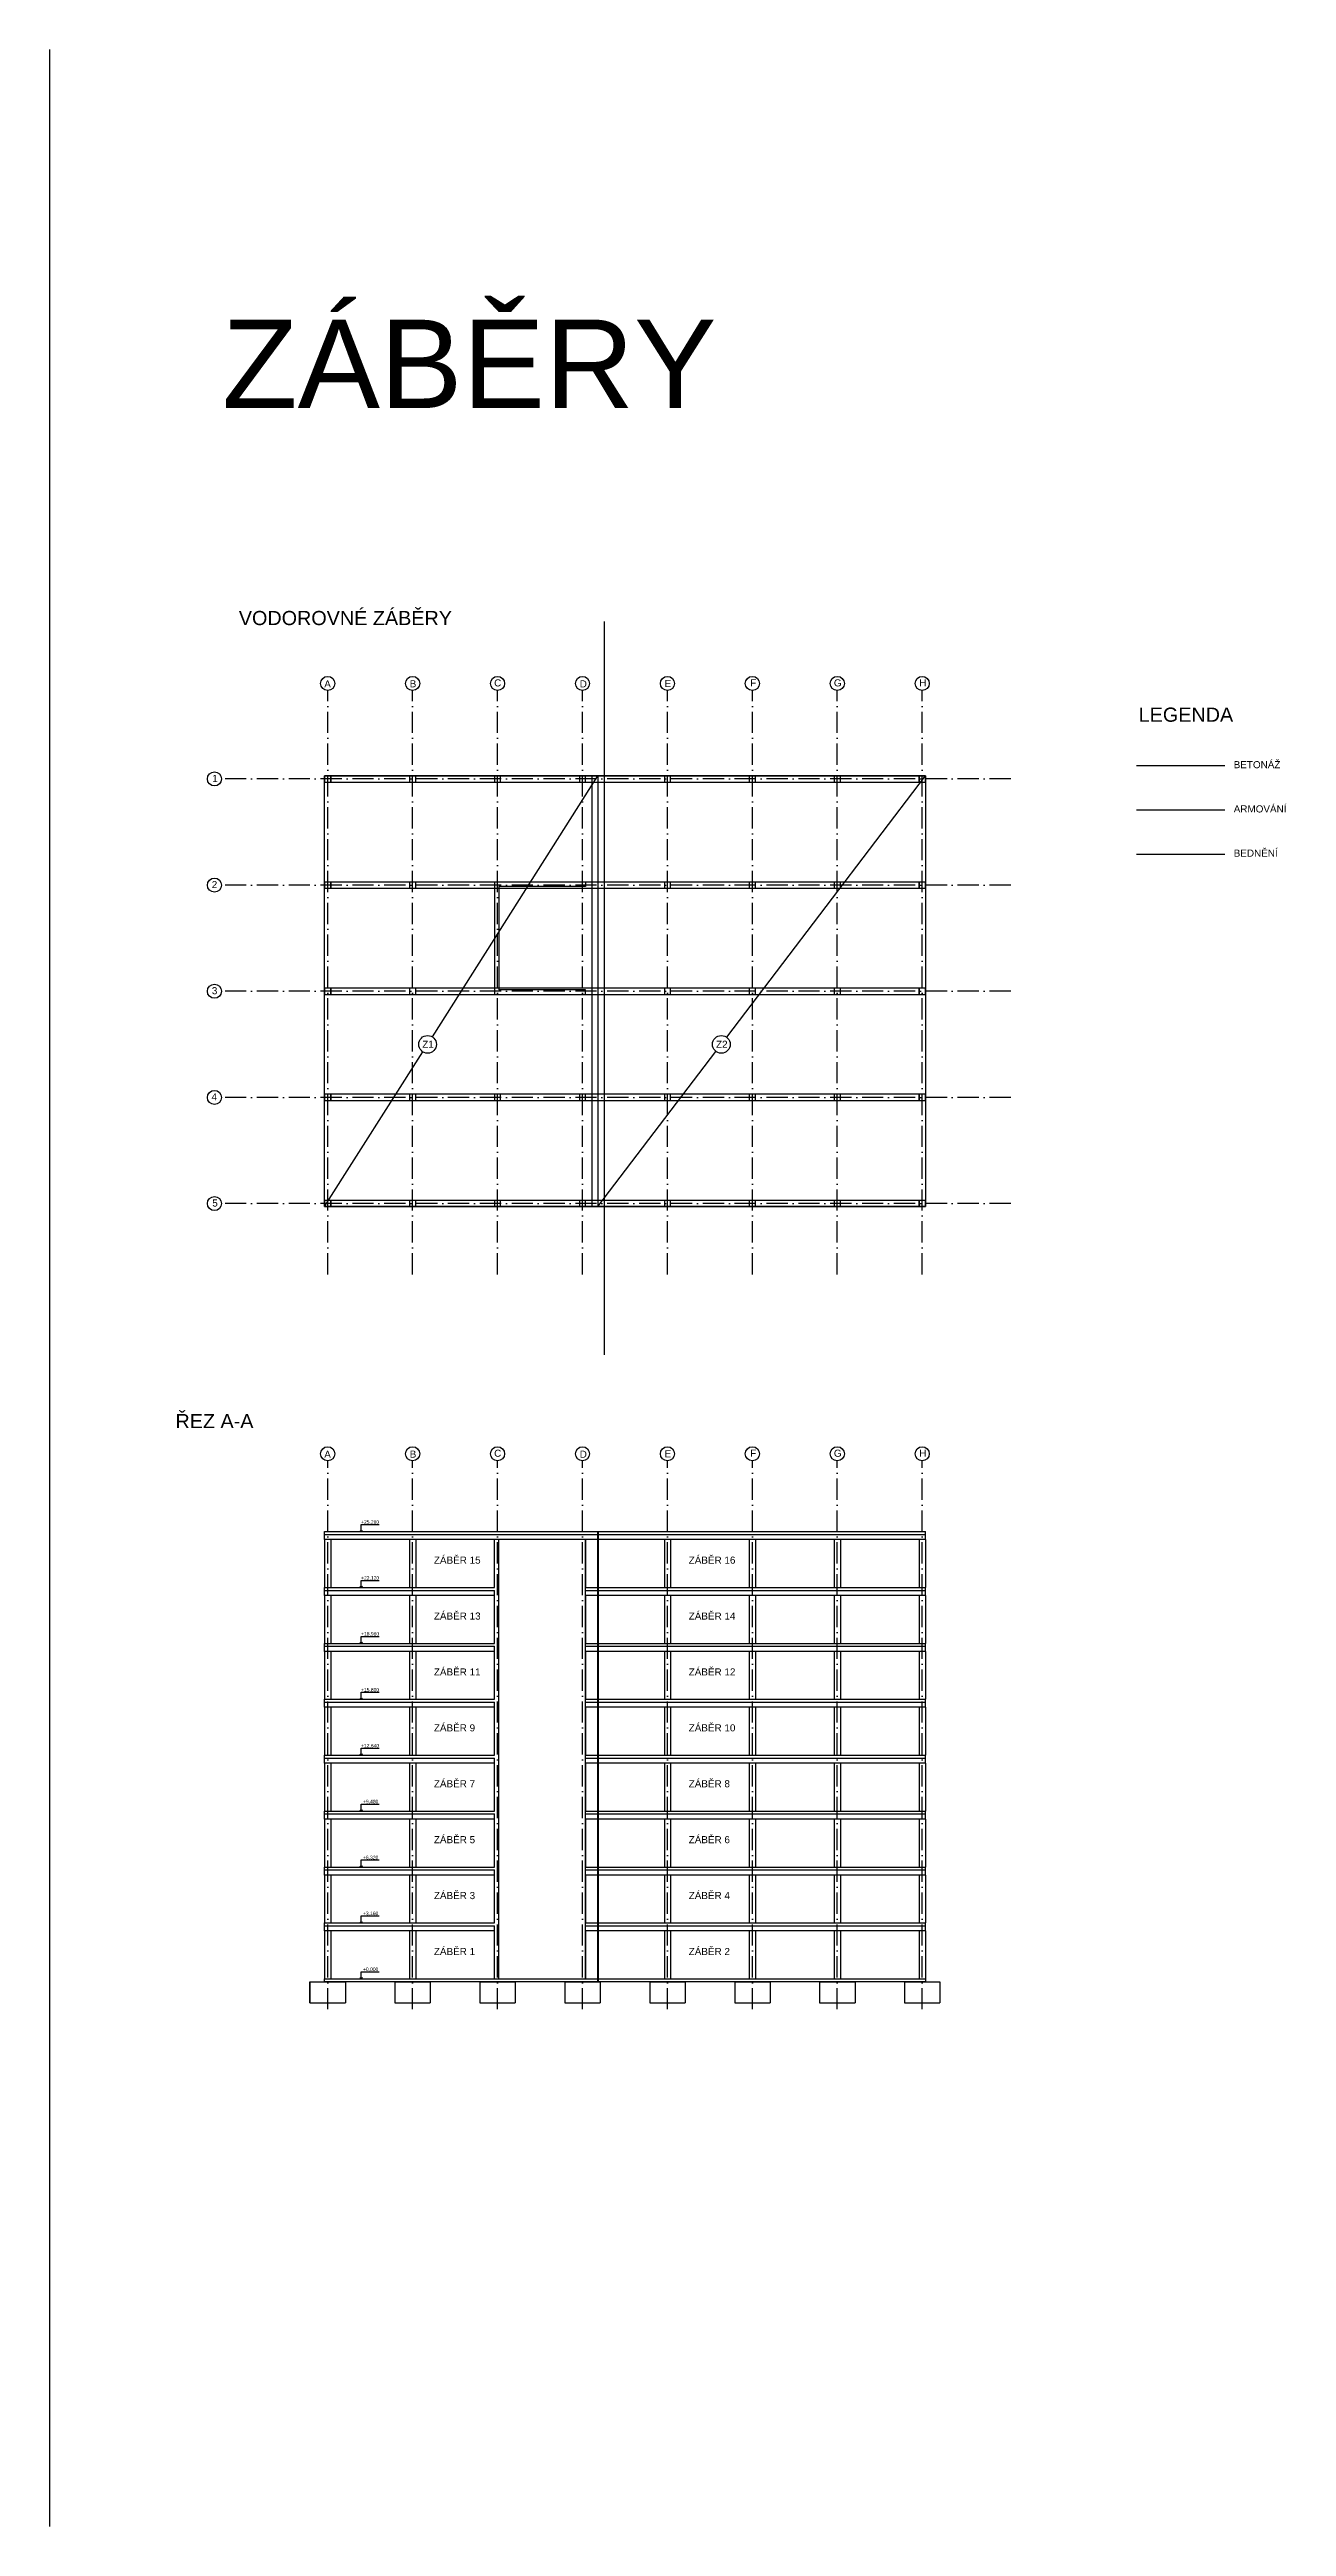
# Model space of a CAD drawing. Header units: millimetres. Extents: x 1924 to 471109, y -30014 to 109986.
# Drawn here: x 105861 to 175761, y -30014 to 109986 of the extents above; entities that cross this region are included whole.
import ezdxf

# ---------------------------------------------------------------- set-up
doc = ezdxf.new("R2010")
doc.units = ezdxf.units.MM
doc.header["$LTSCALE"] = 100
doc.linetypes.add('ACAD_ISO10W100', pattern=[18, 12, -3, 0, -3])
for name, color, linetype, plot in [('ARMOVANI', 10, 'TRACKS', False), ('BEDNENI', 50, 'FENCELINE2', False), ('BETONAZ', 70, 'FENCELINE1', False), ('osy objektu', 130, 'ACAD_ISO10W100', False), ('osy objektu text', 130, 'Continuous', False), ('pasy', 50, 'Continuous', False), ('patky', 240, 'Continuous', False), ('POJMENOVANI', 255, 'Continuous', False), ('popisky', 140, 'Continuous', False), ('rez pasy', 50, 'Continuous', False)]:
    doc.layers.add(name, color=color, linetype=linetype, plot=plot)
for name, color, linetype, lineweight, plot in [('DESKA', 40, 'Continuous', 30, False), ('nosne steny', 140, 'Continuous', 30, False), ('podlazi', 40, 'Continuous', 30, False)]:
    doc.layers.add(name, color=color, linetype=linetype, lineweight=lineweight, plot=plot)
for name, color, linetype in [('detaily', 10, 'Continuous'), ('rez osy', 255, 'ACAD_ISO10W100'), ('rez sloupy', 90, 'Continuous'), ('zabery', 210, 'Continuous')]:
    doc.layers.add(name, color=color, linetype=linetype)
doc.layers.add('sloupy', color=90, linetype='Continuous', lineweight=30)
doc.styles.add('osy', font='arial.ttf', dxfattribs={"height": 400})
doc.styles.add('popisky', font='arial.ttf', dxfattribs={"height": 200})
doc.styles.add('ZADANI', font='arial.ttf', dxfattribs={"height": 5000})
doc.linetypes.add('FENCELINE1', pattern='A,6.35,-2.54,[133,ltypeshp.shx,S=2.54,R=0,X=-2.54,Y=0],-2.54,25.4', length=36.83)
doc.linetypes.add('FENCELINE2', pattern='A,6.35,-2.54,[132,ltypeshp.shx,S=2.54,R=0,X=-2.54,Y=0],-2.54,25.4', length=36.83)
doc.linetypes.add('TRACKS', pattern='A,3.81,[130,ltypeshp.shx,S=6.35,R=0,X=0,Y=0],3.81', length=7.62)

msp = doc.modelspace()

# ---------------------------------------------------------------- texts
at = {"layer": 'osy objektu text', "char_height": 400, "attachment_point": 1, "style": 'osy'}
for s, insert in [('A', (121385.468, 74327.297)), ('B', (126216.242, 74339.057)), ('C', (130985.468, 74387.506)), ('D', (135824.166, 74331.822)), ('E', (140620.834, 74354.417)), ('F', (145461.999, 74387.506)), ('G', (150185.468, 74387.506)), ('H', (155005.013, 74387.506)), ('1', (115056.281, 68989.266)), ('2', (115026.535, 62989.266)), ('3', (115032.969, 56989.266)), ('4', (115014.262, 50989.266)), ('5', (115056.281, 44989.266)), ('C', (130985.468, 30846.714)), ('E', (140620.834, 30813.625)), ('F', (145461.999, 30846.714)), ('G', (150185.468, 30846.714)), ('H', (155005.013, 30846.714)), ('A', (121385.468, 30786.505)), ('B', (126216.242, 30798.265)), ('D', (135824.166, 30791.03))]:
    msp.add_mtext_dynamic_manual_height_columns(s, width=3598.57763, gutter_width=2000, heights=[0], dxfattribs=dict(at, insert=insert))
at = {"layer": 'podlazi', "char_height": 400, "attachment_point": 1, "style": 'osy'}
for s, width, heights, insert in [('ZÁBĚR 16', 4137.61301, [661.323], (141981.528, 24804.267)), ('ZÁBĚR 14', 4097.49537, [861.785], (141981.528, 21644.267)), ('ZÁBĚR 12', 3398.5496, [1075.236], (141981.528, 18484.267)), ('ZÁBĚR 10', 4060.08574, [1126.032], (141981.528, 15324.267)), ('ZÁBĚR 8', 2332.21356, [0], (141981.528, 12164.267)), ('ZÁBĚR 6', 2332.21356, [0], (141981.528, 9004.267)), ('ZÁBĚR 4', 2332.21356, [0], (141981.528, 5844.267)), ('ZÁBĚR 2', 2332.21356, [0], (141981.528, 2684.267))]:
    msp.add_mtext_dynamic_manual_height_columns(s, width=width, gutter_width=2000, heights=heights, dxfattribs=dict(at, insert=insert))
at = {"layer": 'POJMENOVANI', "attachment_point": 1}
for s, width, gutter_width, insert, char_height, style in [('ZÁBĚRY', 73485.4182, 25000, (115610.889, 94718.732), 5000, 'ZADANI'), ('LEGENDA', 5981.13627, 1000, (167409.674, 72791.45), 800, 'popisky'), ('BETONÁŽ', 4602.17148, 2000, (172781.392, 69764.887), 400, 'osy'), ('ARMOVÁNÍ', 4602.17148, 2000, (172781.392, 67264.887), 400, 'osy'), ('BEDNĚNÍ', 4602.17148, 2000, (172781.392, 64764.887), 400, 'osy')]:
    msp.add_mtext_dynamic_manual_height_columns(s, width=width, gutter_width=gutter_width, heights=[0], dxfattribs=dict(at, insert=insert, char_height=char_height, style=style))
at = {"layer": 'popisky', "char_height": 200, "attachment_point": 1, "style": 'popisky'}
for s, insert in [('\\pxi-3,l4,t4;+25,280', (123268.254, 26858.193)), ('\\pxi-3,l4,t4;+22,120', (123268.254, 23698.193)), ('\\pxi-3,l4,t4;+18,960', (123268.254, 20538.193)), ('\\pxi-3,l4,t4;+15,800', (123268.254, 17378.193)), ('\\pxi-3,l4,t4;+12,640', (123268.254, 14218.193)), ('\\pxi-3,l4,t4;+9,480', (123377.089, 11058.193)), ('\\pxi-3,l4,t4;+6,320', (123377.089, 7898.193)), ('\\pxi-3,l4,t4;+3,160', (123377.089, 4738.193)), ('\\pxi-3,l4,t4;+0,000', (123377.089, 1578.193))]:
    msp.add_mtext_dynamic_manual_height_columns(s, width=903.81092, gutter_width=1000, heights=[0], dxfattribs=dict(at, insert=insert))
at = {"layer": 'rez osy', "char_height": 800, "attachment_point": 1, "style": 'popisky'}
for s, width, gutter_width, heights, insert in [('VODOROVNÉ ZÁBĚRY', 13709.10822, 2888.177, [4097.802], (116557, 78254.052)), ('ŘEZ A-A', 5981.13627, 1000, [0], (112976.416, 32864.912))]:
    msp.add_mtext_dynamic_manual_height_columns(s, width=width, gutter_width=gutter_width, heights=heights, dxfattribs=dict(at, insert=insert))
at = {"layer": 'rez sloupy', "char_height": 400, "attachment_point": 1, "style": 'osy'}
for s, width, heights, insert in [('ZÁBĚR 15', 3335.21539, [1135.987], (127581.528, 24804.267)), ('ZÁBĚR 13', 3571.04617, [1160.683], (127581.528, 21644.267)), ('ZÁBĚR 11', 3618.08749, [1106.576], (127581.528, 18484.267)), ('ZÁBĚR 9', 2332.21356, [0], (127581.528, 15324.267)), ('ZÁBĚR 7', 2332.21356, [0], (127581.528, 12164.267)), ('ZÁBĚR 5', 2332.21356, [0], (127581.528, 9004.267)), ('ZÁBĚR 3', 2332.21356, [0], (127581.528, 5844.267)), ('ZÁBĚR 1', 2332.21356, [0], (127581.528, 2684.267))]:
    msp.add_mtext_dynamic_manual_height_columns(s, width=width, gutter_width=2000, heights=heights, dxfattribs=dict(at, insert=insert))
at = {"layer": 'zabery', "char_height": 400, "attachment_point": 1, "style": 'osy'}
for s, insert in [('Z1', (126925.773, 53961.759)), ('Z2', (143525.003, 53961.759))]:
    msp.add_mtext_dynamic_manual_height_columns(s, width=1789.45334, gutter_width=2000, heights=[0], dxfattribs=dict(at, insert=insert))

# ---------------------------------------------------------------- linework, layer by layer
at = {"layer": 'ARMOVANI', "ltscale": 0.2}
msp.add_line((136854.142, 68933.01), (136854.142, 44583.01), dxfattribs=at)
at = {"layer": 'ARMOVANI'}
msp.add_line((167281.392, 67014.887), (172281.392, 67014.887), dxfattribs=at)
at = {"layer": 'BEDNENI', "ltscale": 0.2}
msp.add_line((137204.142, 68933.01), (137204.142, 44583.01), dxfattribs=at)
at = {"layer": 'BEDNENI', "ltscale": 0.9}
msp.add_line((167281.392, 64514.887), (172281.392, 64514.887), dxfattribs=at)
at = {"layer": 'BETONAZ', "ltscale": 0.2}
msp.add_line((136504.142, 68933.01), (136504.142, 44583.01), dxfattribs=at)
at = {"layer": 'BETONAZ', "ltscale": 0.9}
msp.add_line((167281.392, 69514.887), (172281.392, 69514.887), dxfattribs=at)
at = {"layer": 'DESKA'}
msp.add_lwpolyline([(121404.142, 68933.01), (155354.142, 68933.01), (155354.142, 44583.01), (121404.142, 44583.01)], close=True, dxfattribs=at)
at = {"layer": 'detaily'}
msp.add_line((137210.699, 77648.93), (137210.699, 36214.761), dxfattribs=at)
at = {"layer": 'nosne steny'}
for p, q in [((136154.142, 62933.01), (131004.142, 62933.01)), ((131004.142, 62933.01), (131004.142, 56583.01)), ((136154.142, 62683.01), (131254.142, 62683.01)), ((131254.142, 62683.01), (131254.142, 56833.01)), ((136154.142, 62933.01), (136154.142, 62683.01)), ((131004.142, 56583.01), (136154.142, 56583.01)), ((136154.142, 56833.01), (131254.142, 56833.01)), ((136154.142, 56583.01), (136154.142, 56833.01)), ((131004.142, 23057.218), (131004.142, 25767.218)), ((131254.142, 23057.218), (131254.142, 25767.218)), ((136154.142, 937.218), (136154.142, 25767.218)), ((131004.142, 19897.218), (131004.142, 22897.218)), ((131254.142, 19897.218), (131254.142, 23057.218)), ((131004.142, 16737.218), (131004.142, 19737.218)), ((131254.142, 16737.218), (131254.142, 19897.218)), ((131004.142, 13577.218), (131004.142, 16577.218)), ((131254.142, 13577.218), (131254.142, 16737.218)), ((131004.142, 10417.218), (131004.142, 13417.218)), ((131254.142, 10417.218), (131254.142, 13577.218)), ((131004.142, 7257.218), (131004.142, 10257.218)), ((131254.142, 7257.218), (131254.142, 10417.218)), ((131004.142, 4097.218), (131004.142, 7097.218)), ((131254.142, 4097.218), (131254.142, 7257.218)), ((131004.142, 937.218), (131004.142, 3937.218)), ((131254.142, 937.218), (131254.142, 4097.218))]:
    msp.add_line(p, q, dxfattribs=at)
at = {"layer": 'osy objektu'}
for p, q in [((121579.142, 40758.01), (121579.142, 73758.01)), ((126379.142, 40758.01), (126379.142, 73758.01)), ((131179.142, 40758.01), (131179.142, 73758.01)), ((135979.142, 40758.01), (135979.142, 73758.01)), ((140779.142, 40758.01), (140779.142, 73758.01)), ((145579.142, 40758.01), (145579.142, 73758.01)), ((150379.142, 40758.01), (150379.142, 73758.01)), ((155179.142, 40758.01), (155179.142, 73758.01)), ((160179.142, 68758.01), (115579.142, 68758.01)), ((160179.142, 62758.01), (115579.142, 62758.01)), ((160179.142, 56758.01), (115579.142, 56758.01)), ((160179.142, 50758.01), (115579.142, 50758.01)), ((160179.142, 44758.01), (115579.142, 44758.01)), ((121579.142, -782.782), (121579.142, 30217.218)), ((126379.142, -782.782), (126379.142, 30217.218)), ((131179.142, -782.782), (131179.142, 30217.218)), ((135979.142, -782.782), (135979.142, 30217.218)), ((140779.142, -782.782), (140779.142, 30217.218)), ((145579.142, -782.782), (145579.142, 30217.218)), ((150379.142, -782.782), (150379.142, 30217.218)), ((155179.142, -782.782), (155179.142, 30217.218))]:
    msp.add_line(p, q, dxfattribs=at)
at = {"layer": 'osy objektu text'}
for centre in [(121579.142, 74156.25), (126379.142, 74156.25), (131179.142, 74156.25), (135979.142, 74156.25), (140779.142, 74156.25), (145579.142, 74156.25), (150379.142, 74156.25), (155179.142, 74156.25), (115180.901, 68758.01), (115180.901, 62758.01), (115180.901, 56758.01), (115180.901, 50758.01), (115180.901, 44758.01), (121579.142, 30615.458), (126379.142, 30615.458), (131179.142, 30615.458), (135979.142, 30615.458), (140779.142, 30615.458), (145579.142, 30615.458), (150379.142, 30615.458), (155179.142, 30615.458)]:
    msp.add_circle(centre, 398.24, dxfattribs=at)
at = {"layer": 'pasy'}
for p, q in [((121754.142, 68933.01), (121404.142, 68933.01)), ((121754.142, 68933.01), (121754.142, 68583.01)), ((155004.142, 68933.01), (121754.142, 68933.01)), ((126554.142, 68933.01), (126204.142, 68933.01)), ((131354.142, 68933.01), (131004.142, 68933.01)), ((136154.142, 68933.01), (135804.142, 68933.01)), ((140954.142, 68933.01), (140604.142, 68933.01)), ((145754.142, 68933.01), (145404.142, 68933.01)), ((150554.142, 68933.01), (150204.142, 68933.01)), ((155354.142, 68933.01), (155004.142, 68933.01)), ((155004.142, 68583.01), (155004.142, 68933.01)), ((121754.142, 68583.01), (155004.142, 68583.01)), ((121754.142, 62933.01), (121754.142, 62583.01)), ((155004.142, 62933.01), (121754.142, 62933.01)), ((121754.142, 62583.01), (155004.142, 62583.01)), ((155004.142, 62583.01), (155004.142, 62933.01)), ((121754.142, 56933.01), (121754.142, 56583.01)), ((155004.142, 56933.01), (121754.142, 56933.01)), ((121754.142, 56583.01), (155004.142, 56583.01)), ((155004.142, 56583.01), (155004.142, 56933.01)), ((121754.142, 50933.01), (121754.142, 50583.01)), ((155004.142, 50933.01), (121754.142, 50933.01)), ((121754.142, 50583.01), (155004.142, 50583.01)), ((155004.142, 50583.01), (155004.142, 50933.01)), ((121754.142, 44933.01), (121754.142, 44583.01)), ((155004.142, 44933.01), (121754.142, 44933.01)), ((155004.142, 44583.01), (155004.142, 44933.01)), ((121404.142, 44583.01), (121754.142, 44583.01)), ((121754.142, 44583.01), (155004.142, 44583.01)), ((126204.142, 44583.01), (126554.142, 44583.01)), ((131004.142, 44583.01), (131354.142, 44583.01)), ((135804.142, 44583.01), (136154.142, 44583.01)), ((140604.142, 44583.01), (140954.142, 44583.01)), ((145404.142, 44583.01), (145754.142, 44583.01)), ((150204.142, 44583.01), (150554.142, 44583.01)), ((155004.142, 44583.01), (155354.142, 44583.01))]:
    msp.add_line(p, q, dxfattribs=at)
at = {"layer": 'patky'}
for p, q in [((120579.142, 777.218), (120579.142, -422.782)), ((120579.142, -422.782), (120579.142, 777.218)), ((120579.142, 777.218), (122579.142, 777.218)), ((122579.142, 777.218), (122579.142, -422.782)), ((125379.142, 777.218), (125379.142, -422.782)), ((125379.142, 777.218), (127379.142, 777.218)), ((127379.142, 777.218), (127379.142, -422.782)), ((130179.142, 777.218), (130179.142, -422.782)), ((130179.142, 777.218), (132179.142, 777.218)), ((132179.142, 777.218), (132179.142, -422.782)), ((134979.142, 777.218), (134979.142, -422.782)), ((134979.142, 777.218), (136979.142, 777.218)), ((136979.142, 777.218), (136979.142, -422.782)), ((139779.142, 777.218), (139779.142, -422.782)), ((139779.142, 777.218), (141779.142, 777.218)), ((141779.142, 777.218), (141779.142, -422.782)), ((144579.142, 777.218), (144579.142, -422.782)), ((144579.142, 777.218), (146579.142, 777.218)), ((146579.142, 777.218), (146579.142, -422.782)), ((149379.142, 777.218), (149379.142, -422.782)), ((149379.142, 777.218), (151379.142, 777.218)), ((151379.142, 777.218), (151379.142, -422.782)), ((154179.142, 777.218), (154179.142, -422.782)), ((154179.142, 777.218), (156179.142, 777.218)), ((156179.142, 777.218), (156179.142, -422.782)), ((120579.142, -422.782), (122579.142, -422.782)), ((125379.142, -422.782), (127379.142, -422.782)), ((130179.142, -422.782), (132179.142, -422.782)), ((134979.142, -422.782), (136979.142, -422.782)), ((139779.142, -422.782), (141779.142, -422.782)), ((144579.142, -422.782), (146579.142, -422.782)), ((149379.142, -422.782), (151379.142, -422.782)), ((154179.142, -422.782), (156179.142, -422.782))]:
    msp.add_line(p, q, dxfattribs=at)
at = {"layer": 'podlazi'}
for p, q in [((121404.142, 26057.218), (121404.142, 26217.218)), ((121404.142, 26217.218), (131254.142, 26217.218)), ((121404.142, 26057.218), (131254.142, 26050.916)), ((131254.142, 26217.218), (155354.142, 26217.218)), ((131254.142, 26057.218), (155354.142, 26057.218)), ((155354.142, 26057.218), (155354.142, 26217.218)), ((121404.142, 22897.218), (121404.142, 23057.218)), ((121404.142, 23057.218), (131004.142, 23057.218)), ((121404.142, 22897.218), (131004.142, 22897.218)), ((136154.142, 23057.218), (155354.142, 23057.218)), ((136154.142, 22897.218), (155354.142, 22897.218)), ((155354.142, 22897.218), (155354.142, 23057.218)), ((121404.142, 19737.218), (121404.142, 19897.218)), ((121404.142, 19897.218), (131004.142, 19897.218)), ((121404.142, 19737.218), (131004.142, 19737.218)), ((136154.142, 19897.218), (155354.142, 19897.218)), ((136154.142, 19737.218), (155354.142, 19737.218)), ((155354.142, 19737.218), (155354.142, 19897.218)), ((121404.142, 16577.218), (121404.142, 16737.218)), ((121404.142, 16737.218), (131004.142, 16737.218)), ((121404.142, 16577.218), (131004.142, 16577.218)), ((136154.142, 16737.218), (155354.142, 16737.218)), ((136154.142, 16577.218), (155354.142, 16577.218)), ((155354.142, 16577.218), (155354.142, 16737.218)), ((121404.142, 13417.218), (121404.142, 13577.218)), ((121404.142, 13577.218), (131004.142, 13577.218)), ((121404.142, 13417.218), (131004.142, 13417.218)), ((136154.142, 13577.218), (155354.142, 13577.218)), ((136154.142, 13417.218), (155354.142, 13417.218)), ((155354.142, 13417.218), (155354.142, 13577.218)), ((121404.142, 10257.218), (121404.142, 10417.218)), ((121404.142, 10417.218), (131004.142, 10417.218)), ((121404.142, 10257.218), (131004.142, 10257.218)), ((136154.142, 10417.218), (155354.142, 10417.218)), ((136154.142, 10257.218), (155354.142, 10257.218)), ((155354.142, 10257.218), (155354.142, 10417.218)), ((121404.142, 7097.218), (121404.142, 7257.218)), ((121404.142, 7257.218), (131004.142, 7257.218)), ((121404.142, 7097.218), (131004.142, 7097.218)), ((136154.142, 7257.218), (155354.142, 7257.218)), ((136154.142, 7097.218), (155354.142, 7097.218)), ((155354.142, 7097.218), (155354.142, 7257.218)), ((121404.142, 3937.218), (121404.142, 4097.218)), ((121404.142, 4097.218), (131004.142, 4097.218)), ((121404.142, 3937.218), (131004.142, 3937.218)), ((136154.142, 4097.218), (155354.142, 4097.218)), ((136154.142, 3937.218), (155354.142, 3937.218)), ((155354.142, 3937.218), (155354.142, 4097.218)), ((121404.142, 777.218), (121404.142, 937.218)), ((121404.142, 937.218), (155354.142, 937.218)), ((155354.142, 777.218), (121404.142, 777.218)), ((155354.142, 937.218), (155354.142, 777.218))]:
    msp.add_line(p, q, dxfattribs=at)
at = {"layer": 'POJMENOVANI'}
msp.add_line((105860.999, 109985.627), (105860.999, -30014.373), dxfattribs=at)
at = {"layer": 'popisky'}
for p, q in [((123479.142, 26217.218), (123479.142, 26617.218)), ((123479.142, 26617.218), (124479.142, 26617.218)), ((123479.142, 26217.218), (123408.431, 26287.929)), ((123479.142, 26217.218), (123549.853, 26287.929)), ((123479.142, 23057.218), (123408.431, 23127.929)), ((123479.142, 23057.218), (123479.142, 23457.218)), ((123479.142, 23457.218), (124479.142, 23457.218)), ((123479.142, 23057.218), (123549.853, 23127.929)), ((123479.142, 19897.218), (123408.431, 19967.929)), ((123479.142, 19897.218), (123479.142, 20297.218)), ((123479.142, 20297.218), (124479.142, 20297.218)), ((123479.142, 19897.218), (123549.853, 19967.929)), ((123479.142, 16737.218), (123408.431, 16807.929)), ((123479.142, 16737.218), (123479.142, 17137.218)), ((123479.142, 17137.218), (124479.142, 17137.218)), ((123479.142, 16737.218), (123549.853, 16807.929)), ((123479.142, 13577.218), (123408.431, 13647.929)), ((123479.142, 13577.218), (123479.142, 13977.218)), ((123479.142, 13977.218), (124479.142, 13977.218)), ((123479.142, 13577.218), (123549.853, 13647.929)), ((123479.142, 10417.218), (123408.431, 10487.929)), ((123479.142, 10417.218), (123479.142, 10817.218)), ((123479.142, 10817.218), (124479.142, 10817.218)), ((123479.142, 10417.218), (123549.853, 10487.929)), ((123479.142, 7257.218), (123408.431, 7327.929)), ((123479.142, 7257.218), (123479.142, 7657.218)), ((123479.142, 7657.218), (124479.142, 7657.218)), ((123479.142, 7257.218), (123549.853, 7327.929)), ((123479.142, 4097.218), (123479.142, 4497.218)), ((123479.142, 4497.218), (124479.142, 4497.218)), ((123479.142, 4097.218), (123408.431, 4167.929)), ((123479.142, 4097.218), (123549.853, 4167.929)), ((122651.57, 937.218), (122851.57, 937.218)), ((123479.142, 937.218), (123408.431, 1007.929)), ((123479.142, 937.218), (123479.142, 1337.218)), ((123479.142, 1337.218), (124479.142, 1337.218)), ((123479.142, 937.218), (123549.853, 1007.929))]:
    msp.add_line(p, q, dxfattribs=at)
at = {"layer": 'rez pasy'}
for p, q in [((121404.142, 25767.218), (121404.142, 26057.218)), ((131004.142, 25767.218), (121404.142, 25767.218)), ((155354.142, 25767.218), (131004.142, 25767.218)), ((155354.142, 25767.218), (155354.142, 26057.218)), ((121404.142, 22607.218), (121404.142, 22897.218)), ((131004.142, 22607.218), (121404.142, 22607.218)), ((155354.142, 22607.218), (136154.142, 22607.218)), ((155354.142, 22607.218), (155354.142, 22897.218)), ((121404.142, 19447.218), (121404.142, 19737.218)), ((155354.142, 19447.218), (155354.142, 19737.218)), ((131004.142, 19447.218), (121404.142, 19447.218)), ((155354.142, 19447.218), (136154.142, 19447.218)), ((121404.142, 16287.218), (121404.142, 16577.218)), ((131004.142, 16287.218), (121404.142, 16287.218)), ((155354.142, 16287.218), (136154.142, 16287.218)), ((155354.142, 16287.218), (155354.142, 16577.218)), ((121404.142, 13127.218), (121404.142, 13417.218)), ((131004.142, 13127.218), (121404.142, 13127.218)), ((155354.142, 13127.218), (136154.142, 13127.218)), ((155354.142, 13127.218), (155354.142, 13417.218)), ((121404.142, 9967.218), (121404.142, 10257.218)), ((131004.142, 9967.218), (121404.142, 9967.218)), ((155354.142, 9967.218), (136154.142, 9967.218)), ((155354.142, 9967.218), (155354.142, 10257.218)), ((121404.142, 6807.218), (121404.142, 7097.218)), ((155354.142, 6807.218), (155354.142, 7097.218)), ((131004.142, 6807.218), (121404.142, 6807.218)), ((155354.142, 6807.218), (136154.142, 6807.218)), ((121404.142, 3647.218), (121404.142, 3937.218)), ((131004.142, 3647.218), (121404.142, 3647.218)), ((155354.142, 3647.218), (136154.142, 3647.218)), ((155354.142, 3647.218), (155354.142, 3937.218))]:
    msp.add_line(p, q, dxfattribs=at)
at = {"layer": 'rez sloupy'}
for p, q in [((121404.142, 25767.218), (121404.142, 23057.218)), ((121754.142, 25767.218), (121754.142, 23057.218)), ((126204.142, 25767.218), (126204.142, 23057.218)), ((126554.142, 25767.218), (126554.142, 23057.218)), ((136154.142, 25767.218), (136154.142, 23057.218)), ((140604.142, 25767.218), (140604.142, 23057.218)), ((140954.142, 25767.218), (140954.142, 23057.218)), ((145404.142, 25767.218), (145404.142, 23057.218)), ((145754.142, 25767.218), (145754.142, 23057.218)), ((150204.142, 25767.218), (150204.142, 23057.218)), ((150554.142, 25767.218), (150554.142, 23057.218)), ((155004.142, 25767.218), (155004.142, 23057.218)), ((155354.142, 25767.218), (155354.142, 23057.218)), ((121404.142, 22607.218), (121404.142, 19897.218)), ((121754.142, 22607.218), (121754.142, 19897.218)), ((126204.142, 22607.218), (126204.142, 19897.218)), ((126554.142, 22607.218), (126554.142, 19897.218)), ((136154.142, 22607.218), (136154.142, 19897.218)), ((140604.142, 22607.218), (140604.142, 19897.218)), ((140954.142, 22607.218), (140954.142, 19897.218)), ((145404.142, 22607.218), (145404.142, 19897.218)), ((145754.142, 22607.218), (145754.142, 19897.218)), ((150204.142, 22607.218), (150204.142, 19897.218)), ((150554.142, 22607.218), (150554.142, 19897.218)), ((155004.142, 22607.218), (155004.142, 19897.218)), ((155354.142, 22607.218), (155354.142, 19897.218)), ((121404.142, 19447.218), (121404.142, 16737.218)), ((121754.142, 19447.218), (121754.142, 16737.218)), ((126204.142, 19447.218), (126204.142, 16737.218)), ((126554.142, 19447.218), (126554.142, 16737.218)), ((136154.142, 19447.218), (136154.142, 16737.218)), ((140604.142, 19447.218), (140604.142, 16737.218)), ((140954.142, 19447.218), (140954.142, 16737.218)), ((145404.142, 19447.218), (145404.142, 16737.218)), ((145754.142, 19447.218), (145754.142, 16737.218)), ((150204.142, 19447.218), (150204.142, 16737.218)), ((150554.142, 19447.218), (150554.142, 16737.218)), ((155004.142, 19447.218), (155004.142, 16737.218)), ((155354.142, 19447.218), (155354.142, 16737.218)), ((121404.142, 16287.218), (121404.142, 13577.218)), ((121754.142, 16287.218), (121754.142, 13577.218)), ((126204.142, 16287.218), (126204.142, 13577.218)), ((126554.142, 16287.218), (126554.142, 13577.218)), ((136154.142, 16287.218), (136154.142, 13577.218)), ((140604.142, 16287.218), (140604.142, 13577.218)), ((140954.142, 16287.218), (140954.142, 13577.218)), ((145404.142, 16287.218), (145404.142, 13577.218)), ((145754.142, 16287.218), (145754.142, 13577.218)), ((150204.142, 16287.218), (150204.142, 13577.218)), ((150554.142, 16287.218), (150554.142, 13577.218)), ((155004.142, 16287.218), (155004.142, 13577.218)), ((155354.142, 16287.218), (155354.142, 13577.218)), ((121404.142, 13127.218), (121404.142, 10417.218)), ((121754.142, 13127.218), (121754.142, 10417.218)), ((126204.142, 13127.218), (126204.142, 10417.218)), ((126554.142, 13127.218), (126554.142, 10417.218)), ((136154.142, 13127.218), (136154.142, 10417.218)), ((140604.142, 13127.218), (140604.142, 10417.218)), ((140954.142, 13127.218), (140954.142, 10417.218)), ((145404.142, 13127.218), (145404.142, 10417.218)), ((145754.142, 13127.218), (145754.142, 10417.218)), ((150204.142, 13127.218), (150204.142, 10417.218)), ((150554.142, 13127.218), (150554.142, 10417.218)), ((155004.142, 13127.218), (155004.142, 10417.218)), ((155354.142, 13127.218), (155354.142, 10417.218)), ((121404.142, 9967.218), (121404.142, 7257.218)), ((121754.142, 9967.218), (121754.142, 7257.218)), ((126204.142, 9967.218), (126204.142, 7257.218)), ((126554.142, 9967.218), (126554.142, 7257.218)), ((136154.142, 9967.218), (136154.142, 7257.218)), ((140604.142, 9967.218), (140604.142, 7257.218)), ((140954.142, 9967.218), (140954.142, 7257.218)), ((145404.142, 9967.218), (145404.142, 7257.218)), ((145754.142, 9967.218), (145754.142, 7257.218)), ((150204.142, 9967.218), (150204.142, 7257.218)), ((150554.142, 9967.218), (150554.142, 7257.218)), ((155004.142, 9967.218), (155004.142, 7257.218)), ((155354.142, 9967.218), (155354.142, 7257.218)), ((121404.142, 6807.218), (121404.142, 4097.218)), ((121754.142, 6807.218), (121754.142, 4097.218)), ((126204.142, 6807.218), (126204.142, 4097.218)), ((126554.142, 6807.218), (126554.142, 4097.218)), ((136154.142, 6807.218), (136154.142, 4097.218)), ((140604.142, 6807.218), (140604.142, 4097.218)), ((140954.142, 6807.218), (140954.142, 4097.218)), ((145404.142, 6807.218), (145404.142, 4097.218)), ((145754.142, 6807.218), (145754.142, 4097.218)), ((150204.142, 6807.218), (150204.142, 4097.218)), ((150554.142, 6807.218), (150554.142, 4097.218)), ((155004.142, 6807.218), (155004.142, 4097.218)), ((155354.142, 6807.218), (155354.142, 4097.218)), ((121404.142, 3647.218), (121404.142, 937.218)), ((121754.142, 3647.218), (121754.142, 937.218)), ((126204.142, 3647.218), (126204.142, 937.218)), ((126554.142, 3647.218), (126554.142, 937.218)), ((136154.142, 3647.218), (136154.142, 937.218)), ((140604.142, 3647.218), (140604.142, 937.218)), ((140954.142, 3647.218), (140954.142, 937.218)), ((145404.142, 3647.218), (145404.142, 937.218)), ((145754.142, 3647.218), (145754.142, 937.218)), ((150204.142, 3647.218), (150204.142, 937.218)), ((150554.142, 3647.218), (150554.142, 937.218)), ((155004.142, 3647.218), (155004.142, 937.218)), ((155354.142, 3647.218), (155354.142, 937.218))]:
    msp.add_line(p, q, dxfattribs=at)
at = {"layer": 'sloupy'}
for points in [[(121404.142, 68583.01), (121754.142, 68583.01), (121754.142, 68933.01), (121404.142, 68933.01)], [(126204.142, 68583.01), (126554.142, 68583.01), (126554.142, 68933.01), (126204.142, 68933.01)], [(131004.142, 68583.01), (131354.142, 68583.01), (131354.142, 68933.01), (131004.142, 68933.01)], [(135804.142, 68583.01), (136154.142, 68583.01), (136154.142, 68933.01), (135804.142, 68933.01)], [(140604.142, 68583.01), (140954.142, 68583.01), (140954.142, 68933.01), (140604.142, 68933.01)], [(145404.142, 68583.01), (145754.142, 68583.01), (145754.142, 68933.01), (145404.142, 68933.01)], [(150204.142, 68583.01), (150554.142, 68583.01), (150554.142, 68933.01), (150204.142, 68933.01)], [(155004.142, 68583.01), (155354.142, 68583.01), (155354.142, 68933.01), (155004.142, 68933.01)], [(121404.142, 62583.01), (121754.142, 62583.01), (121754.142, 62933.01), (121404.142, 62933.01)], [(126204.142, 62583.01), (126554.142, 62583.01), (126554.142, 62933.01), (126204.142, 62933.01)], [(140604.142, 62583.01), (140954.142, 62583.01), (140954.142, 62933.01), (140604.142, 62933.01)], [(145404.142, 62583.01), (145754.142, 62583.01), (145754.142, 62933.01), (145404.142, 62933.01)], [(150204.142, 62583.01), (150554.142, 62583.01), (150554.142, 62933.01), (150204.142, 62933.01)], [(155004.142, 62583.01), (155354.142, 62583.01), (155354.142, 62933.01), (155004.142, 62933.01)], [(121404.142, 56583.01), (121754.142, 56583.01), (121754.142, 56933.01), (121404.142, 56933.01)], [(126204.142, 56583.01), (126554.142, 56583.01), (126554.142, 56933.01), (126204.142, 56933.01)], [(140604.142, 56583.01), (140954.142, 56583.01), (140954.142, 56933.01), (140604.142, 56933.01)], [(145404.142, 56583.01), (145754.142, 56583.01), (145754.142, 56933.01), (145404.142, 56933.01)], [(150204.142, 56583.01), (150554.142, 56583.01), (150554.142, 56933.01), (150204.142, 56933.01)], [(155004.142, 56583.01), (155354.142, 56583.01), (155354.142, 56933.01), (155004.142, 56933.01)], [(121404.142, 50583.01), (121754.142, 50583.01), (121754.142, 50933.01), (121404.142, 50933.01)], [(126204.142, 50583.01), (126554.142, 50583.01), (126554.142, 50933.01), (126204.142, 50933.01)], [(131004.142, 50583.01), (131354.142, 50583.01), (131354.142, 50933.01), (131004.142, 50933.01)], [(135804.142, 50583.01), (136154.142, 50583.01), (136154.142, 50933.01), (135804.142, 50933.01)], [(140604.142, 50583.01), (140954.142, 50583.01), (140954.142, 50933.01), (140604.142, 50933.01)], [(145404.142, 50583.01), (145754.142, 50583.01), (145754.142, 50933.01), (145404.142, 50933.01)], [(150204.142, 50583.01), (150554.142, 50583.01), (150554.142, 50933.01), (150204.142, 50933.01)], [(155004.142, 50583.01), (155354.142, 50583.01), (155354.142, 50933.01), (155004.142, 50933.01)], [(121404.142, 44583.01), (121754.142, 44583.01), (121754.142, 44933.01), (121404.142, 44933.01)], [(126204.142, 44583.01), (126554.142, 44583.01), (126554.142, 44933.01), (126204.142, 44933.01)], [(131004.142, 44583.01), (131354.142, 44583.01), (131354.142, 44933.01), (131004.142, 44933.01)], [(135804.142, 44583.01), (136154.142, 44583.01), (136154.142, 44933.01), (135804.142, 44933.01)], [(140604.142, 44583.01), (140954.142, 44583.01), (140954.142, 44933.01), (140604.142, 44933.01)], [(145404.142, 44583.01), (145754.142, 44583.01), (145754.142, 44933.01), (145404.142, 44933.01)], [(150204.142, 44583.01), (150554.142, 44583.01), (150554.142, 44933.01), (150204.142, 44933.01)], [(155004.142, 44583.01), (155354.142, 44583.01), (155354.142, 44933.01), (155004.142, 44933.01)]]:
    msp.add_lwpolyline(points, close=True, dxfattribs=at)
at = {"layer": 'zabery'}
for p, q in [((127493.528, 54180.197), (136854.142, 68933.01)), ((144127.36, 54156.138), (155354.142, 68933.01)), ((121404.142, 44583.01), (126957.775, 53335.823)), ((136854.142, 44583.01), (143522.402, 53359.882))]:
    msp.add_line(p, q, dxfattribs=at)
at = {"layer": 'zabery', "lineweight": 50}
msp.add_line((136854.142, 26217.218), (136854.142, 777.218), dxfattribs=at)
at = {"layer": 'zabery'}
for centre in [(127225.651, 53758.01), (143824.881, 53758.01)]:
    msp.add_circle(centre, 500, dxfattribs=at)

msp.set_redraw_order([(e.dxf.handle, doc.entitydb.next_handle()) for e in msp.query("TEXT MTEXT ATTDEF DIMENSION ARC_DIMENSION")])  # texts and dimensions are drawn at this point

doc.saveas('drawing.dxf')
